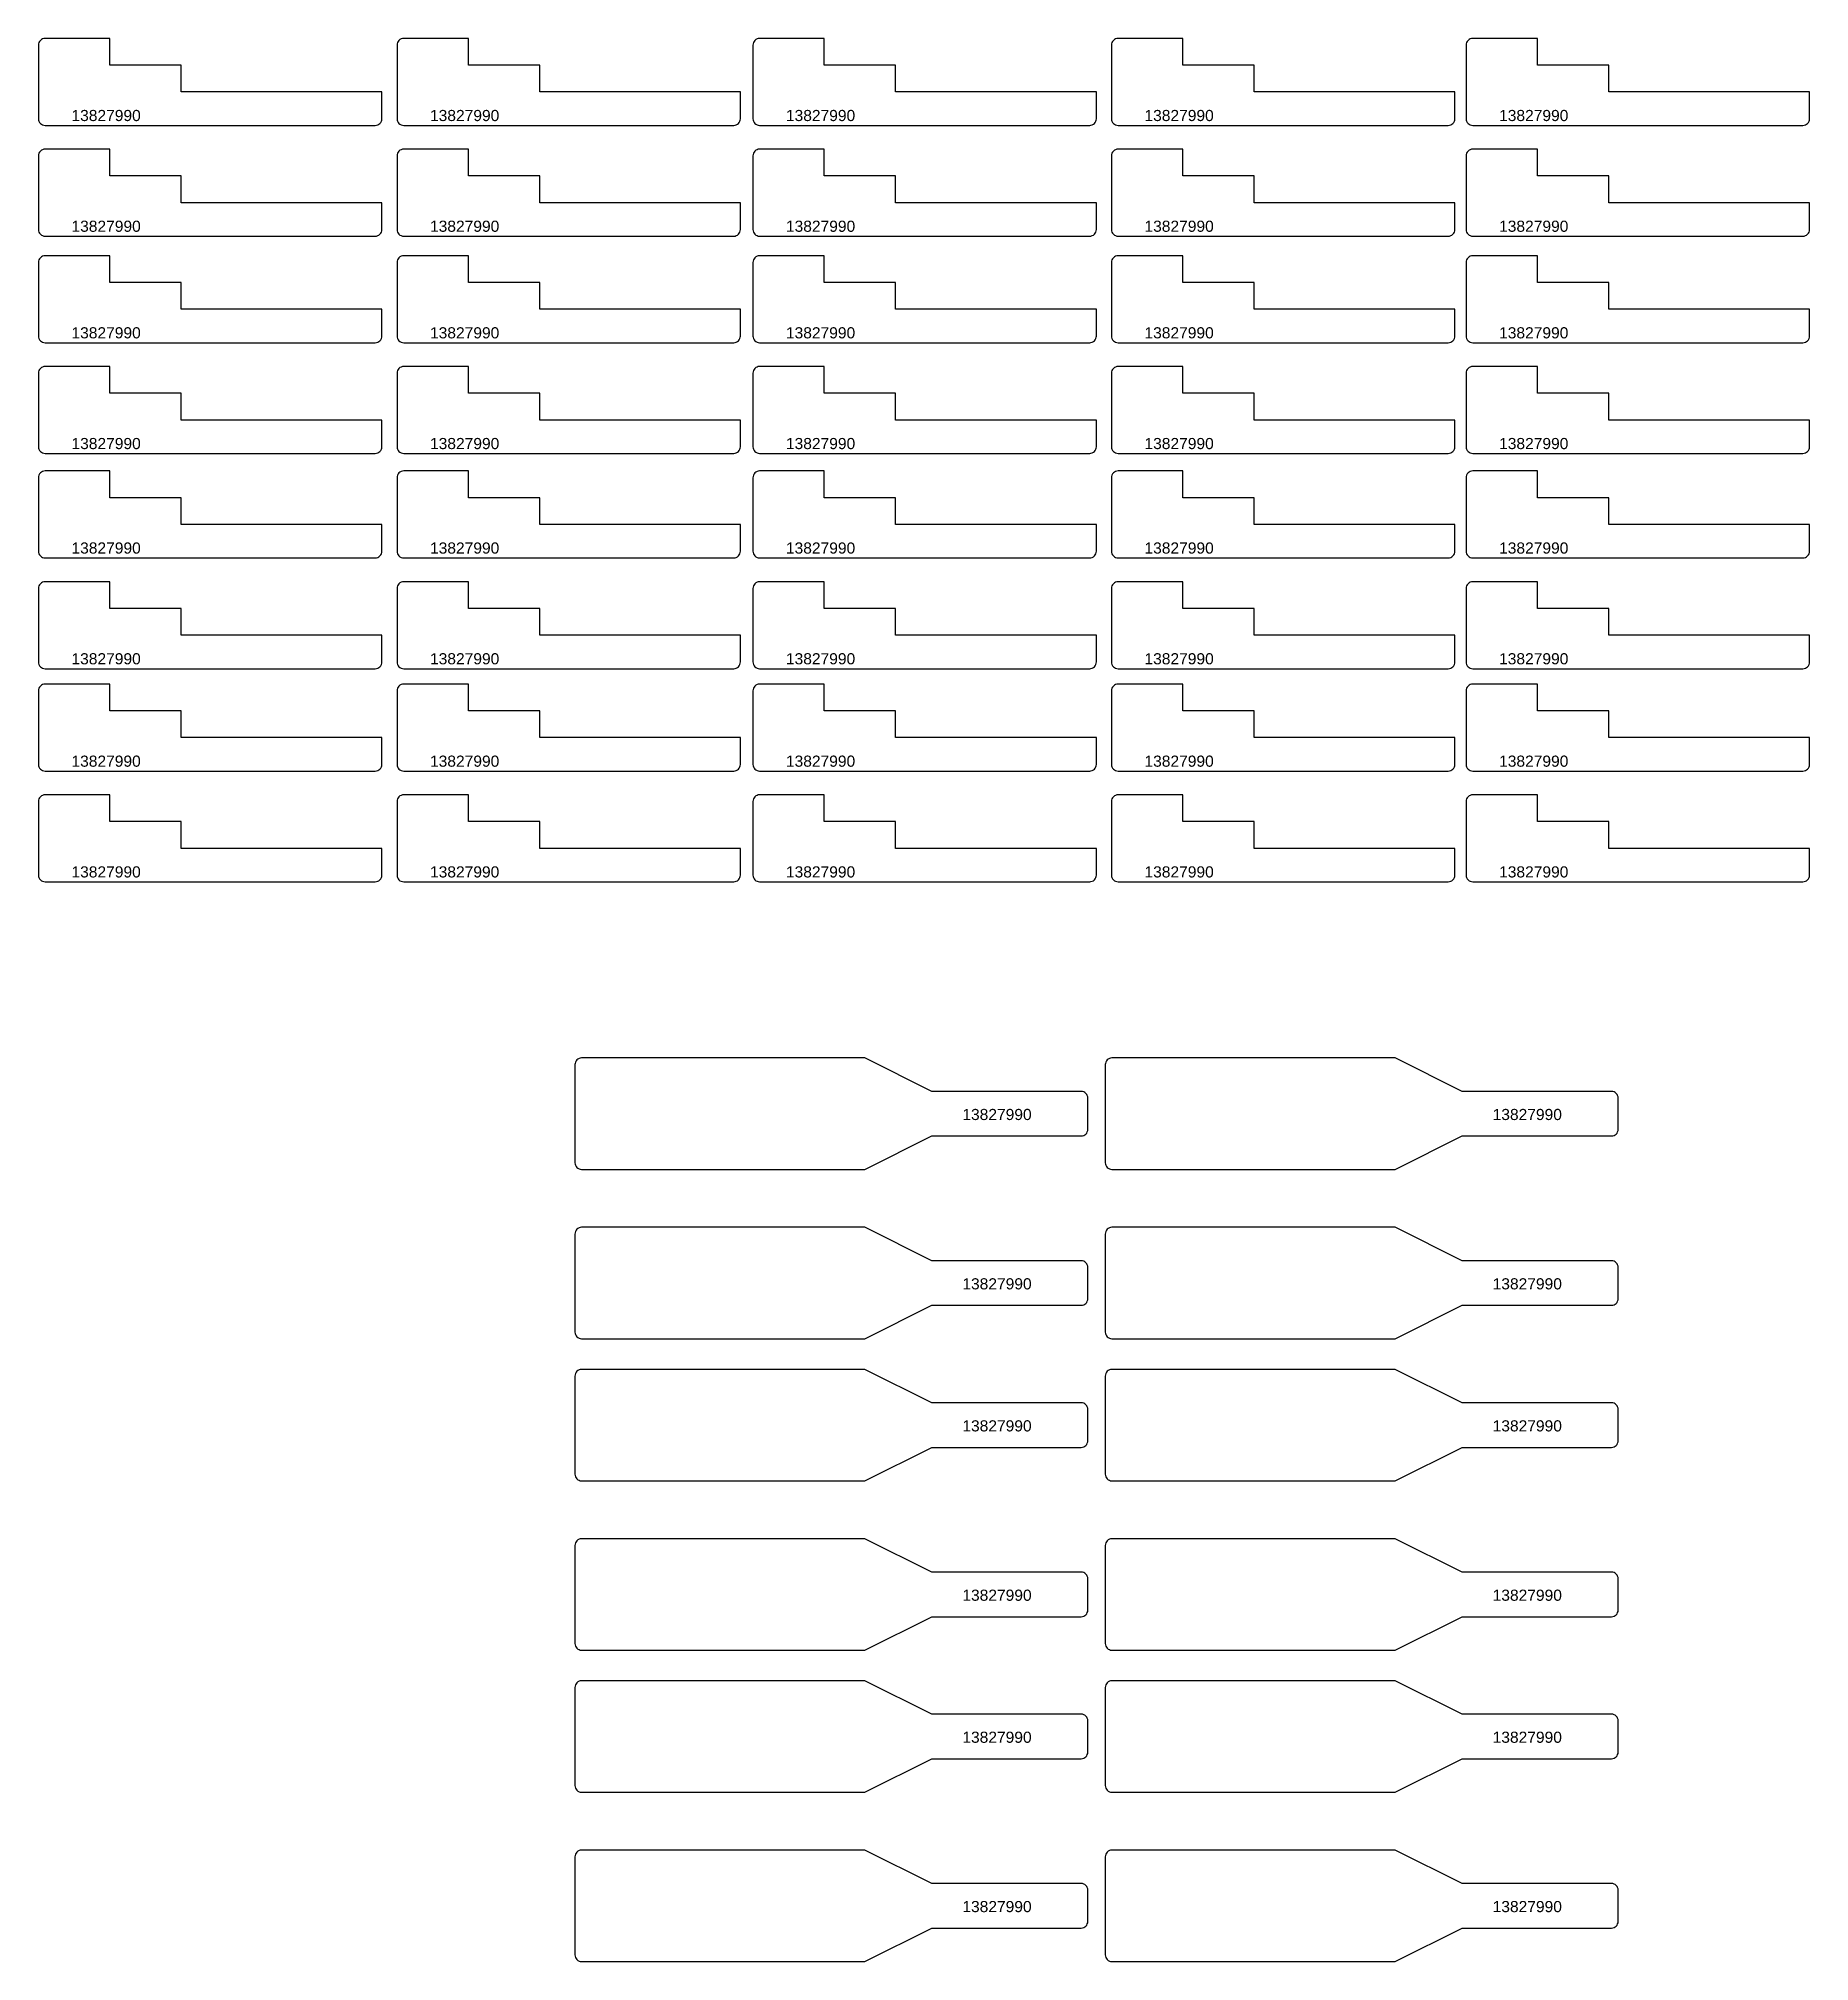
# Model space of a CAD drawing. Header units: millimetres. Extents: x 1349 to 5846, y -1703 to 1001.
# Drawn here: x 5051 to 5846, y -1045 to -182 of the extents above; entities that cross this region are included whole.
import ezdxf

# ---------------------------------------------------------------- set-up
doc = ezdxf.new("R2010")
doc.units = ezdxf.units.MM
doc.layers.add('Des.', color=7, linetype='Continuous')
doc.layers.add('Texto', color=3, linetype='Continuous')
doc.styles.get("Standard").update_dxf_attribs({"font": 'arial.ttf'})

msp = doc.modelspace()

# ---------------------------------------------------------------- texts
at = {"layer": 'Texto', "char_height": 5, "attachment_point": 1}
for insert in [(5066.27, -213.91), (5227.05, -213.91), (5386.66, -213.91), (5547.44, -213.91), (5706.46, -213.91), (5066.27, -263.59), (5227.05, -263.59), (5386.66, -263.59), (5547.44, -263.59), (5706.46, -263.59), (5066.27, -311.4), (5227.05, -311.4), (5386.66, -311.4), (5547.44, -311.4), (5706.46, -311.4), (5066.27, -361.08), (5227.05, -361.08), (5386.66, -361.08), (5547.44, -361.08), (5706.46, -361.08), (5066.27, -407.95), (5227.05, -407.95), (5386.66, -407.95), (5547.44, -407.95), (5706.46, -407.95), (5066.27, -457.63), (5227.05, -457.63), (5386.66, -457.63), (5547.44, -457.63), (5706.46, -457.63), (5066.27, -503.57), (5227.05, -503.57), (5386.66, -503.57), (5547.44, -503.57), (5706.46, -503.57), (5066.27, -553.25), (5227.05, -553.25), (5386.66, -553.25), (5547.44, -553.25), (5706.46, -553.25), (5465.77, -662.08), (5703.57, -662.08), (5465.77, -738.05), (5703.57, -738.05), (5465.77, -801.77), (5703.57, -801.77), (5465.77, -877.75), (5703.57, -877.75), (5465.77, -941.47), (5703.57, -941.47), (5465.77, -1017.44), (5703.57, -1017.44)]:
    msp.add_mtext_dynamic_manual_height_columns('13827990', width=114.2821, gutter_width=12.5, heights=[0], dxfattribs=dict(at, insert=insert))

# ---------------------------------------------------------------- linework, layer by layer
for points in [[(5519.04, -654.23), (5452.04, -654.23), (5422.04, -639.23), (5295.04, -639.23, 0.414214), (5292.04, -642.23), (5292.04, -686.23, 0.414214), (5295.04, -689.23), (5422.04, -689.23), (5452.04, -674.23), (5519.04, -674.23, 0.414214), (5522.04, -671.23), (5522.04, -657.23, 0.414214)], [(5756.85, -654.23), (5689.85, -654.23), (5659.85, -639.23), (5532.85, -639.23, 0.414214), (5529.85, -642.23), (5529.85, -686.23, 0.414214), (5532.85, -689.23), (5659.85, -689.23), (5689.85, -674.23), (5756.85, -674.23, 0.414214), (5759.85, -671.23), (5759.85, -657.23, 0.414214)], [(5519.04, -730.2), (5452.04, -730.2), (5422.04, -715.2), (5295.04, -715.2, 0.414214), (5292.04, -718.2), (5292.04, -762.2, 0.414214), (5295.04, -765.2), (5422.04, -765.2), (5452.04, -750.2), (5519.04, -750.2, 0.414214), (5522.04, -747.2), (5522.04, -733.2, 0.414214)], [(5756.85, -730.2), (5689.85, -730.2), (5659.85, -715.2), (5532.85, -715.2, 0.414214), (5529.85, -718.2), (5529.85, -762.2, 0.414214), (5532.85, -765.2), (5659.85, -765.2), (5689.85, -750.2), (5756.85, -750.2, 0.414214), (5759.85, -747.2), (5759.85, -733.2, 0.414214)], [(5519.04, -793.92), (5452.04, -793.92), (5422.04, -778.92), (5295.04, -778.92, 0.414214), (5292.04, -781.92), (5292.04, -825.92, 0.414214), (5295.04, -828.92), (5422.04, -828.92), (5452.04, -813.92), (5519.04, -813.92, 0.414214), (5522.04, -810.92), (5522.04, -796.92, 0.414214)], [(5756.85, -793.92), (5689.85, -793.92), (5659.85, -778.92), (5532.85, -778.92, 0.414214), (5529.85, -781.92), (5529.85, -825.92, 0.414214), (5532.85, -828.92), (5659.85, -828.92), (5689.85, -813.92), (5756.85, -813.92, 0.414214), (5759.85, -810.92), (5759.85, -796.92, 0.414214)], [(5519.04, -869.9), (5452.04, -869.9), (5422.04, -854.9), (5295.04, -854.9, 0.414214), (5292.04, -857.9), (5292.04, -901.9, 0.414214), (5295.04, -904.9), (5422.04, -904.9), (5452.04, -889.9), (5519.04, -889.9, 0.414214), (5522.04, -886.9), (5522.04, -872.9, 0.414214)], [(5756.85, -869.9), (5689.85, -869.9), (5659.85, -854.9), (5532.85, -854.9, 0.414214), (5529.85, -857.9), (5529.85, -901.9, 0.414214), (5532.85, -904.9), (5659.85, -904.9), (5689.85, -889.9), (5756.85, -889.9, 0.414214), (5759.85, -886.9), (5759.85, -872.9, 0.414214)], [(5519.04, -933.62), (5452.04, -933.62), (5422.04, -918.62), (5295.04, -918.62, 0.414214), (5292.04, -921.62), (5292.04, -965.62, 0.414214), (5295.04, -968.62), (5422.04, -968.62), (5452.04, -953.62), (5519.04, -953.62, 0.414214), (5522.04, -950.62), (5522.04, -936.62, 0.414214)], [(5756.85, -933.62), (5689.85, -933.62), (5659.85, -918.62), (5532.85, -918.62, 0.414214), (5529.85, -921.62), (5529.85, -965.62, 0.414214), (5532.85, -968.62), (5659.85, -968.62), (5689.85, -953.62), (5756.85, -953.62, 0.414214), (5759.85, -950.62), (5759.85, -936.62, 0.414214)], [(5519.04, -1009.59), (5452.04, -1009.59), (5422.04, -994.59), (5295.04, -994.59, 0.414214), (5292.04, -997.59), (5292.04, -1041.59, 0.414214), (5295.04, -1044.59), (5422.04, -1044.59), (5452.04, -1029.59), (5519.04, -1029.59, 0.414214), (5522.04, -1026.59), (5522.04, -1012.59, 0.414214)], [(5756.85, -1009.59), (5689.85, -1009.59), (5659.85, -994.59), (5532.85, -994.59, 0.414214), (5529.85, -997.59), (5529.85, -1041.59, 0.414214), (5532.85, -1044.59), (5659.85, -1044.59), (5689.85, -1029.59), (5756.85, -1029.59, 0.414214), (5759.85, -1026.59), (5759.85, -1012.59, 0.414214)]]:
    msp.add_lwpolyline(points, format="xyb", close=True)
at = {"layer": 'Des.'}
for points in [[(5202.48, -220.85, 0.414214), (5205.48, -217.85), (5205.48, -205.85), (5115.48, -205.85), (5115.48, -193.85), (5083.48, -193.85), (5083.48, -181.85), (5054.48, -181.85, 0.414214), (5051.48, -184.85), (5051.48, -217.85, 0.414214), (5054.48, -220.85)], [(5363.26, -220.85, 0.414214), (5366.26, -217.85), (5366.26, -205.85), (5276.26, -205.85), (5276.26, -193.85), (5244.26, -193.85), (5244.26, -181.85), (5215.26, -181.85, 0.414214), (5212.26, -184.85), (5212.26, -217.85, 0.414214), (5215.26, -220.85)], [(5522.87, -220.85, 0.414214), (5525.87, -217.85), (5525.87, -205.85), (5435.87, -205.85), (5435.87, -193.85), (5403.87, -193.85), (5403.87, -181.85), (5374.87, -181.85, 0.414214), (5371.87, -184.85), (5371.87, -217.85, 0.414214), (5374.87, -220.85)], [(5683.65, -220.85, 0.414214), (5686.65, -217.85), (5686.65, -205.85), (5596.65, -205.85), (5596.65, -193.85), (5564.65, -193.85), (5564.65, -181.85), (5535.65, -181.85, 0.414214), (5532.65, -184.85), (5532.65, -217.85, 0.414214), (5535.65, -220.85)], [(5842.67, -220.85, 0.414214), (5845.67, -217.85), (5845.67, -205.85), (5755.67, -205.85), (5755.67, -193.85), (5723.67, -193.85), (5723.67, -181.85), (5694.67, -181.85, 0.414214), (5691.67, -184.85), (5691.67, -217.85, 0.414214), (5694.67, -220.85)], [(5202.48, -270.53, 0.414214), (5205.48, -267.53), (5205.48, -255.53), (5115.48, -255.53), (5115.48, -243.53), (5083.48, -243.53), (5083.48, -231.53), (5054.48, -231.53, 0.414214), (5051.48, -234.53), (5051.48, -267.53, 0.414214), (5054.48, -270.53)], [(5363.26, -270.53, 0.414214), (5366.26, -267.53), (5366.26, -255.53), (5276.26, -255.53), (5276.26, -243.53), (5244.26, -243.53), (5244.26, -231.53), (5215.26, -231.53, 0.414214), (5212.26, -234.53), (5212.26, -267.53, 0.414214), (5215.26, -270.53)], [(5522.87, -270.53, 0.414214), (5525.87, -267.53), (5525.87, -255.53), (5435.87, -255.53), (5435.87, -243.53), (5403.87, -243.53), (5403.87, -231.53), (5374.87, -231.53, 0.414214), (5371.87, -234.53), (5371.87, -267.53, 0.414214), (5374.87, -270.53)], [(5683.65, -270.53, 0.414214), (5686.65, -267.53), (5686.65, -255.53), (5596.65, -255.53), (5596.65, -243.53), (5564.65, -243.53), (5564.65, -231.53), (5535.65, -231.53, 0.414214), (5532.65, -234.53), (5532.65, -267.53, 0.414214), (5535.65, -270.53)], [(5842.67, -270.53, 0.414214), (5845.67, -267.53), (5845.67, -255.53), (5755.67, -255.53), (5755.67, -243.53), (5723.67, -243.53), (5723.67, -231.53), (5694.67, -231.53, 0.414214), (5691.67, -234.53), (5691.67, -267.53, 0.414214), (5694.67, -270.53)], [(5202.48, -318.34, 0.414214), (5205.48, -315.34), (5205.48, -303.34), (5115.48, -303.34), (5115.48, -291.34), (5083.48, -291.34), (5083.48, -279.34), (5054.48, -279.34, 0.414214), (5051.48, -282.34), (5051.48, -315.34, 0.414214), (5054.48, -318.34)], [(5363.26, -318.34, 0.414214), (5366.26, -315.34), (5366.26, -303.34), (5276.26, -303.34), (5276.26, -291.34), (5244.26, -291.34), (5244.26, -279.34), (5215.26, -279.34, 0.414214), (5212.26, -282.34), (5212.26, -315.34, 0.414214), (5215.26, -318.34)], [(5522.87, -318.34, 0.414214), (5525.87, -315.34), (5525.87, -303.34), (5435.87, -303.34), (5435.87, -291.34), (5403.87, -291.34), (5403.87, -279.34), (5374.87, -279.34, 0.414214), (5371.87, -282.34), (5371.87, -315.34, 0.414214), (5374.87, -318.34)], [(5683.65, -318.34, 0.414214), (5686.65, -315.34), (5686.65, -303.34), (5596.65, -303.34), (5596.65, -291.34), (5564.65, -291.34), (5564.65, -279.34), (5535.65, -279.34, 0.414214), (5532.65, -282.34), (5532.65, -315.34, 0.414214), (5535.65, -318.34)], [(5842.67, -318.34, 0.414214), (5845.67, -315.34), (5845.67, -303.34), (5755.67, -303.34), (5755.67, -291.34), (5723.67, -291.34), (5723.67, -279.34), (5694.67, -279.34, 0.414214), (5691.67, -282.34), (5691.67, -315.34, 0.414214), (5694.67, -318.34)], [(5202.48, -368.02, 0.414214), (5205.48, -365.02), (5205.48, -353.02), (5115.48, -353.02), (5115.48, -341.02), (5083.48, -341.02), (5083.48, -329.02), (5054.48, -329.02, 0.414214), (5051.48, -332.02), (5051.48, -365.02, 0.414214), (5054.48, -368.02)], [(5363.26, -368.02, 0.414214), (5366.26, -365.02), (5366.26, -353.02), (5276.26, -353.02), (5276.26, -341.02), (5244.26, -341.02), (5244.26, -329.02), (5215.26, -329.02, 0.414214), (5212.26, -332.02), (5212.26, -365.02, 0.414214), (5215.26, -368.02)], [(5522.87, -368.02, 0.414214), (5525.87, -365.02), (5525.87, -353.02), (5435.87, -353.02), (5435.87, -341.02), (5403.87, -341.02), (5403.87, -329.02), (5374.87, -329.02, 0.414214), (5371.87, -332.02), (5371.87, -365.02, 0.414214), (5374.87, -368.02)], [(5683.65, -368.02, 0.414214), (5686.65, -365.02), (5686.65, -353.02), (5596.65, -353.02), (5596.65, -341.02), (5564.65, -341.02), (5564.65, -329.02), (5535.65, -329.02, 0.414214), (5532.65, -332.02), (5532.65, -365.02, 0.414214), (5535.65, -368.02)], [(5842.67, -368.02, 0.414214), (5845.67, -365.02), (5845.67, -353.02), (5755.67, -353.02), (5755.67, -341.02), (5723.67, -341.02), (5723.67, -329.02), (5694.67, -329.02, 0.414214), (5691.67, -332.02), (5691.67, -365.02, 0.414214), (5694.67, -368.02)], [(5202.48, -414.89, 0.414214), (5205.48, -411.89), (5205.48, -399.89), (5115.48, -399.89), (5115.48, -387.89), (5083.48, -387.89), (5083.48, -375.89), (5054.48, -375.89, 0.414214), (5051.48, -378.89), (5051.48, -411.89, 0.414214), (5054.48, -414.89)], [(5363.26, -414.89, 0.414214), (5366.26, -411.89), (5366.26, -399.89), (5276.26, -399.89), (5276.26, -387.89), (5244.26, -387.89), (5244.26, -375.89), (5215.26, -375.89, 0.414214), (5212.26, -378.89), (5212.26, -411.89, 0.414214), (5215.26, -414.89)], [(5522.87, -414.89, 0.414214), (5525.87, -411.89), (5525.87, -399.89), (5435.87, -399.89), (5435.87, -387.89), (5403.87, -387.89), (5403.87, -375.89), (5374.87, -375.89, 0.414214), (5371.87, -378.89), (5371.87, -411.89, 0.414214), (5374.87, -414.89)], [(5683.65, -414.89, 0.414214), (5686.65, -411.89), (5686.65, -399.89), (5596.65, -399.89), (5596.65, -387.89), (5564.65, -387.89), (5564.65, -375.89), (5535.65, -375.89, 0.414214), (5532.65, -378.89), (5532.65, -411.89, 0.414214), (5535.65, -414.89)], [(5842.67, -414.89, 0.414214), (5845.67, -411.89), (5845.67, -399.89), (5755.67, -399.89), (5755.67, -387.89), (5723.67, -387.89), (5723.67, -375.89), (5694.67, -375.89, 0.414214), (5691.67, -378.89), (5691.67, -411.89, 0.414214), (5694.67, -414.89)], [(5202.48, -464.58, 0.414214), (5205.48, -461.58), (5205.48, -449.58), (5115.48, -449.58), (5115.48, -437.58), (5083.48, -437.58), (5083.48, -425.58), (5054.48, -425.58, 0.414214), (5051.48, -428.58), (5051.48, -461.58, 0.414214), (5054.48, -464.58)], [(5363.26, -464.58, 0.414214), (5366.26, -461.58), (5366.26, -449.58), (5276.26, -449.58), (5276.26, -437.58), (5244.26, -437.58), (5244.26, -425.58), (5215.26, -425.58, 0.414214), (5212.26, -428.58), (5212.26, -461.58, 0.414214), (5215.26, -464.58)], [(5522.87, -464.58, 0.414214), (5525.87, -461.58), (5525.87, -449.58), (5435.87, -449.58), (5435.87, -437.58), (5403.87, -437.58), (5403.87, -425.58), (5374.87, -425.58, 0.414214), (5371.87, -428.58), (5371.87, -461.58, 0.414214), (5374.87, -464.58)], [(5683.65, -464.58, 0.414214), (5686.65, -461.58), (5686.65, -449.58), (5596.65, -449.58), (5596.65, -437.58), (5564.65, -437.58), (5564.65, -425.58), (5535.65, -425.58, 0.414214), (5532.65, -428.58), (5532.65, -461.58, 0.414214), (5535.65, -464.58)], [(5842.67, -464.58, 0.414214), (5845.67, -461.58), (5845.67, -449.58), (5755.67, -449.58), (5755.67, -437.58), (5723.67, -437.58), (5723.67, -425.58), (5694.67, -425.58, 0.414214), (5691.67, -428.58), (5691.67, -461.58, 0.414214), (5694.67, -464.58)], [(5202.48, -510.51, 0.414214), (5205.48, -507.51), (5205.48, -495.51), (5115.48, -495.51), (5115.48, -483.51), (5083.48, -483.51), (5083.48, -471.51), (5054.48, -471.51, 0.414214), (5051.48, -474.51), (5051.48, -507.51, 0.414214), (5054.48, -510.51)], [(5363.26, -510.51, 0.414214), (5366.26, -507.51), (5366.26, -495.51), (5276.26, -495.51), (5276.26, -483.51), (5244.26, -483.51), (5244.26, -471.51), (5215.26, -471.51, 0.414214), (5212.26, -474.51), (5212.26, -507.51, 0.414214), (5215.26, -510.51)], [(5522.87, -510.51, 0.414214), (5525.87, -507.51), (5525.87, -495.51), (5435.87, -495.51), (5435.87, -483.51), (5403.87, -483.51), (5403.87, -471.51), (5374.87, -471.51, 0.414214), (5371.87, -474.51), (5371.87, -507.51, 0.414214), (5374.87, -510.51)], [(5683.65, -510.51, 0.414214), (5686.65, -507.51), (5686.65, -495.51), (5596.65, -495.51), (5596.65, -483.51), (5564.65, -483.51), (5564.65, -471.51), (5535.65, -471.51, 0.414214), (5532.65, -474.51), (5532.65, -507.51, 0.414214), (5535.65, -510.51)], [(5842.67, -510.51, 0.414214), (5845.67, -507.51), (5845.67, -495.51), (5755.67, -495.51), (5755.67, -483.51), (5723.67, -483.51), (5723.67, -471.51), (5694.67, -471.51, 0.414214), (5691.67, -474.51), (5691.67, -507.51, 0.414214), (5694.67, -510.51)], [(5202.48, -560.19, 0.414214), (5205.48, -557.19), (5205.48, -545.19), (5115.48, -545.19), (5115.48, -533.19), (5083.48, -533.19), (5083.48, -521.19), (5054.48, -521.19, 0.414214), (5051.48, -524.19), (5051.48, -557.19, 0.414214), (5054.48, -560.19)], [(5363.26, -560.19, 0.414214), (5366.26, -557.19), (5366.26, -545.19), (5276.26, -545.19), (5276.26, -533.19), (5244.26, -533.19), (5244.26, -521.19), (5215.26, -521.19, 0.414214), (5212.26, -524.19), (5212.26, -557.19, 0.414214), (5215.26, -560.19)], [(5522.87, -560.19, 0.414214), (5525.87, -557.19), (5525.87, -545.19), (5435.87, -545.19), (5435.87, -533.19), (5403.87, -533.19), (5403.87, -521.19), (5374.87, -521.19, 0.414214), (5371.87, -524.19), (5371.87, -557.19, 0.414214), (5374.87, -560.19)], [(5683.65, -560.19, 0.414214), (5686.65, -557.19), (5686.65, -545.19), (5596.65, -545.19), (5596.65, -533.19), (5564.65, -533.19), (5564.65, -521.19), (5535.65, -521.19, 0.414214), (5532.65, -524.19), (5532.65, -557.19, 0.414214), (5535.65, -560.19)], [(5842.67, -560.19, 0.414214), (5845.67, -557.19), (5845.67, -545.19), (5755.67, -545.19), (5755.67, -533.19), (5723.67, -533.19), (5723.67, -521.19), (5694.67, -521.19, 0.414214), (5691.67, -524.19), (5691.67, -557.19, 0.414214), (5694.67, -560.19)]]:
    msp.add_lwpolyline(points, format="xyb", close=True, dxfattribs=at)

msp.set_redraw_order([(e.dxf.handle, doc.entitydb.next_handle()) for e in msp.query("TEXT MTEXT ATTDEF DIMENSION ARC_DIMENSION")])  # texts and dimensions are drawn at this point

doc.saveas('drawing.dxf')
